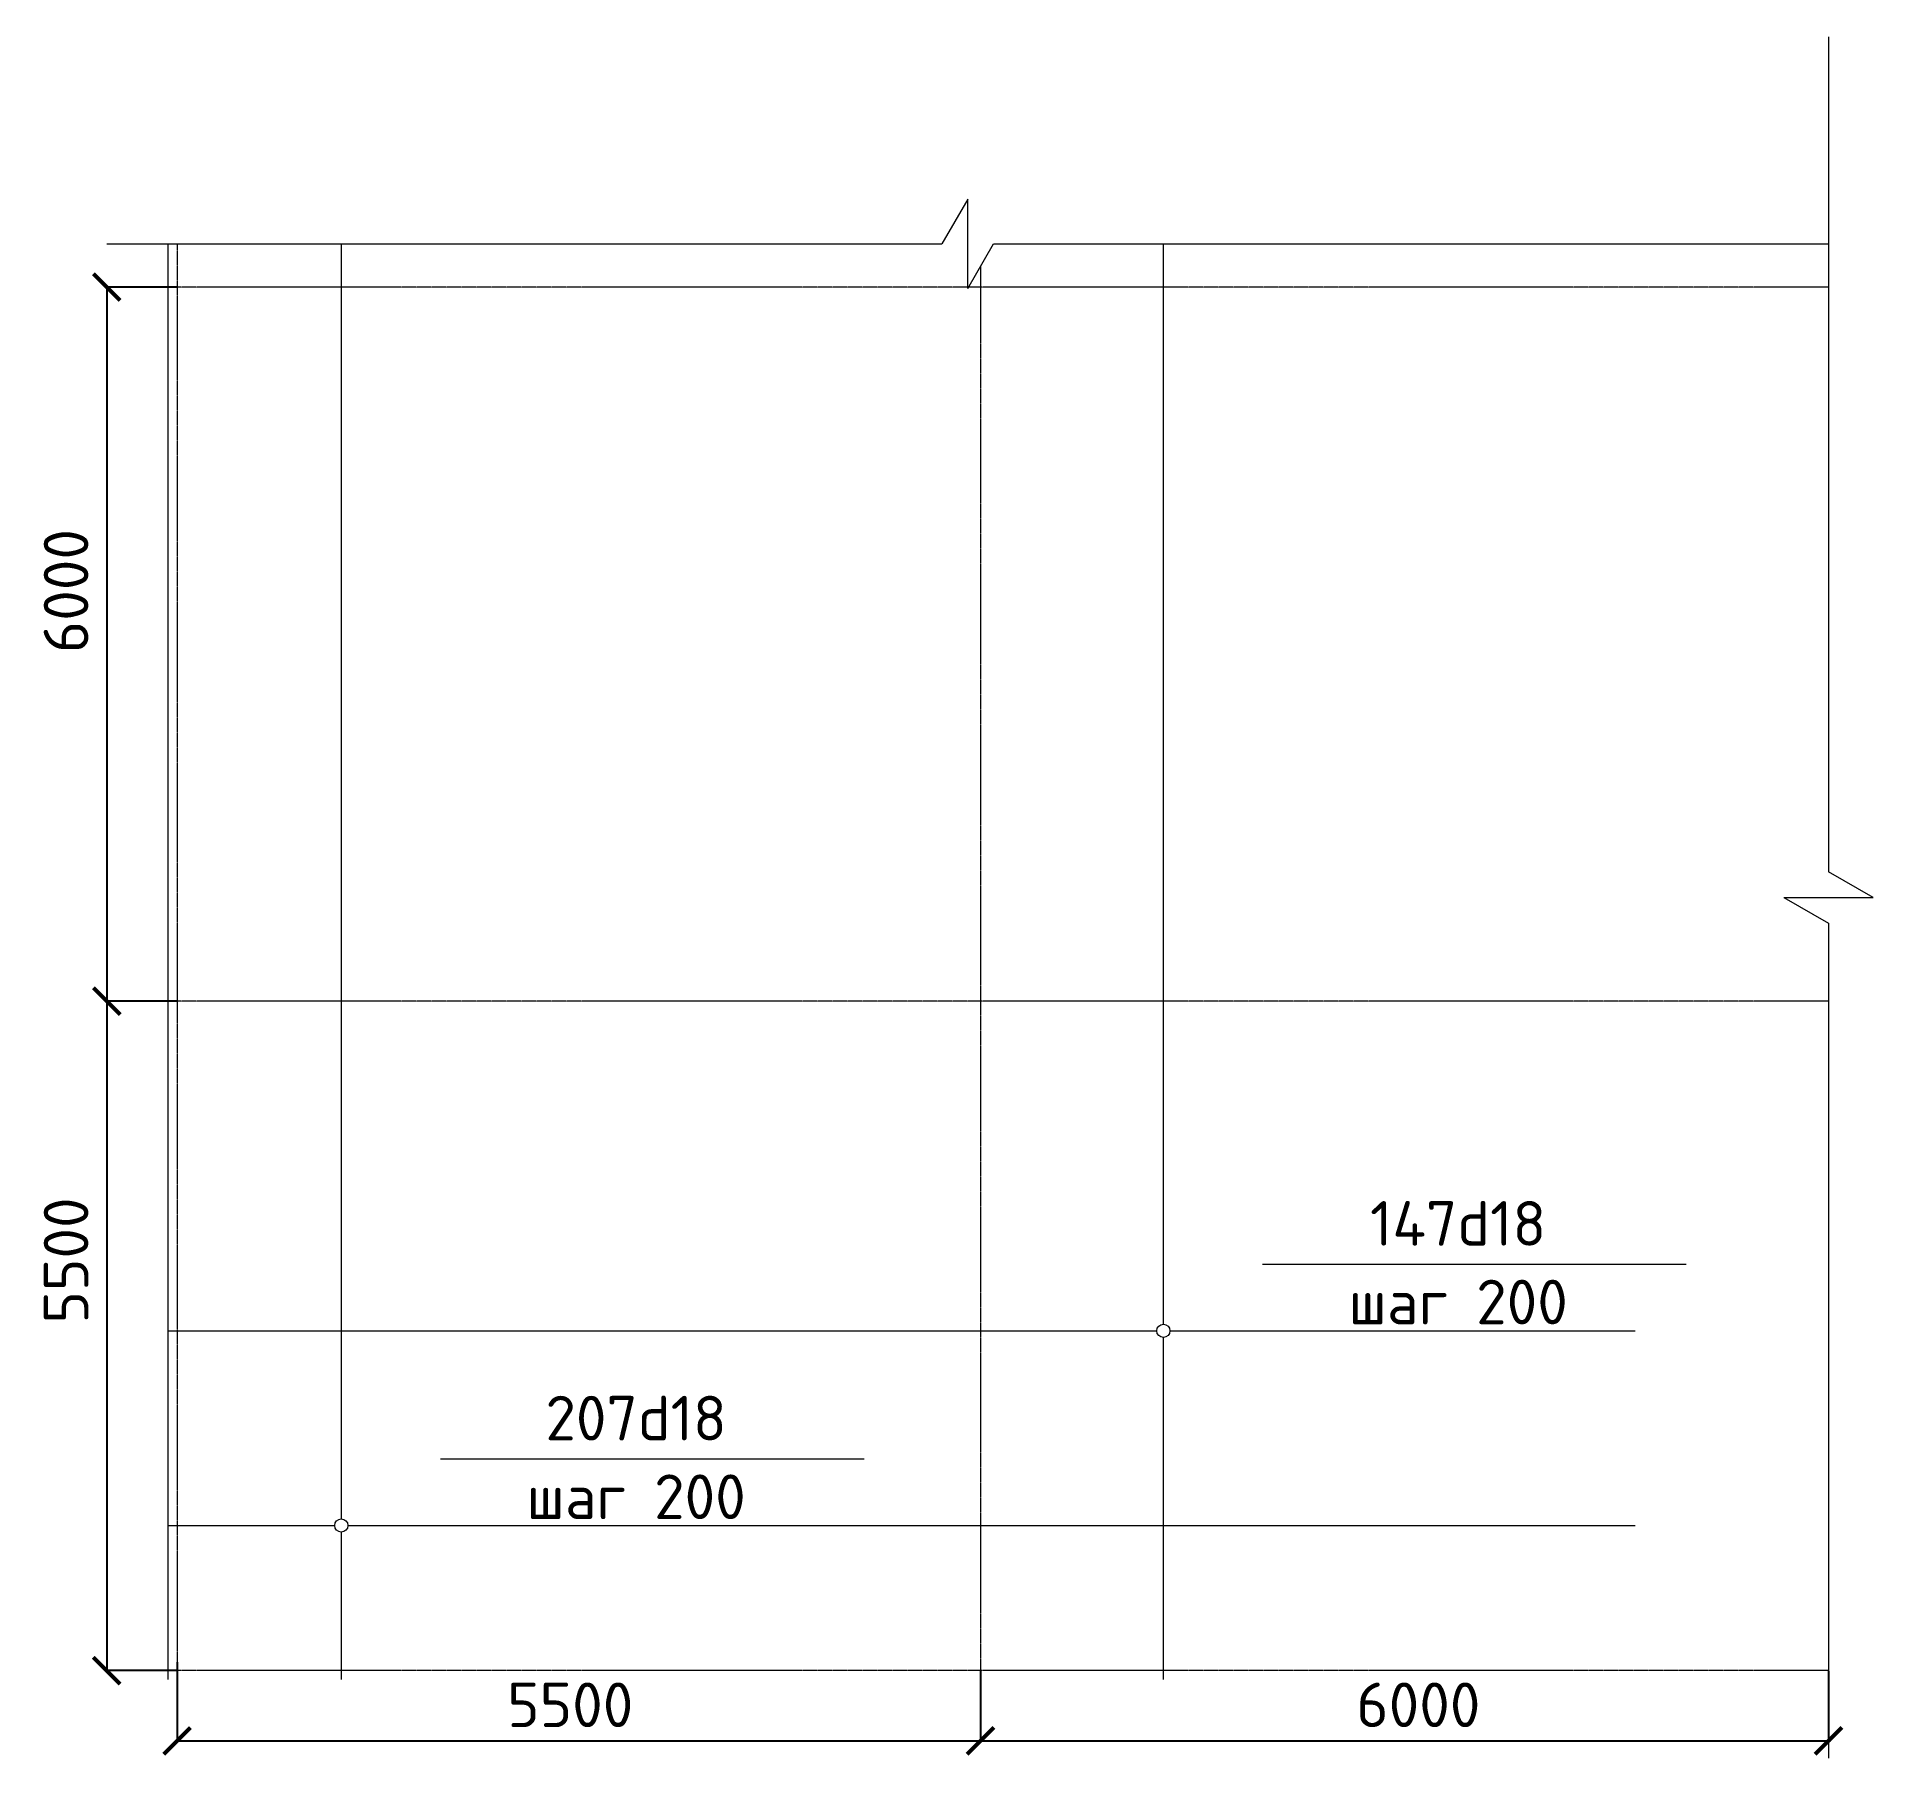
# Model space of a CAD drawing. Header units: millimetres. Extents: x -1960873 to -640355, y 7839719 to 16131025.
# Drawn here: x -744283 to -723712, y 7875702 to 7894989 of the extents above; entities that cross this region are included whole.
import ezdxf

# ---------------------------------------------------------------- set-up
doc = ezdxf.new("R2010")
doc.units = ezdxf.units.MM
doc.linetypes.add('DASHDOT_axis', pattern=[24, 20, -1.5, 1, -1.5])
doc.layers.get('0').update_dxf_attribs({"lineweight": 15})
doc.layers.add('КМ-Размеры', color=2, linetype='Continuous')
doc.styles.add('GOST-2.304_Type-B', font='')
doc.styles.add('ISOCPEUR', font='isocpeur.ttf')
doc.styles.get('GOST-2.304_Type-B').set_extended_font_data('ГОСТ тип А')
doc.dimstyles.new('SPDS', dxfattribs={"dimscale": 100, "dimtxt": 2.5, "dimasz": 2, "dimexe": 1.25, "dimexo": 0.625, "dimtad": 1, "dimdec": 0, "dimrnd": 0.001, "dimtxsty": 'GOST-2.304_Type-B', "dimblk": 'ARCHTICK', "dimcen": 2.5, "dimdle": 2, "dimadec": 0, "dimazin": 2, "dimtfac": 0.75, "dimtdec": 0, "dimtmove": 1, "dimatfit": 3, "dimfxl": 1.25, "dimtolj": 1, "dimarcsym": 0})

msp = doc.modelspace()

# ---------------------------------------------------------------- texts
at = {"transparency": 33554687, "char_height": 500, "width": 8055.818, "attachment_point": 5, "style": 'ISOCPEUR'}
for s, insert in [('\\A1;147d18', (-728361.6, 7881694.7)), ('\\A1;шаг 200', (-728361.6, 7880813.9)), ('\\A1;207d18', (-737569.9, 7879512.9)), ('\\A1;шаг 200', (-737569.9, 7878632.1))]:
    msp.add_mtext(s, dxfattribs=dict(at, insert=insert))

# ---------------------------------------------------------------- blocks, each defined once
blk = doc.blocks.new('_ArchTick')
at = {"color": 0, "linetype": 'ByBlock', "const_width": 0.15}
blk.add_lwpolyline([(-0.5, -0.5), (0.5, 0.5)], dxfattribs=at)
blk = doc.blocks.new('*D210')
at = {"layer": 'Defpoints', "color": 0, "ltscale": 10, "transparency": 16777216}
for p in [(-742712, 7876784), (-733712, 7876684), (-733712, 7875897)]:
    blk.add_point(p, dxfattribs=at)
at = {"layer": 'КМ-Размеры', "color": 0, "lineweight": -2, "ltscale": 10, "transparency": 16777216}
for p, q in [((-742712, 7876778), (-742712, 7875884)), ((-733712, 7876678), (-733712, 7875884))]:
    blk.add_line(p, q, dxfattribs=at)
at = {"layer": 'КМ-Размеры', "color": 0, "linetype": 'ByBlock', "ltscale": 10, "transparency": 16777216}
blk.add_line((-742732, 7875897), (-733692, 7875897), dxfattribs=at)
at = {"layer": 'КМ-Размеры', "color": 0, "ltscale": 10, "transparency": 16777216, "xscale": 300, "yscale": 300, "zscale": 300, "rotation": 180}
blk.add_blockref('_ArchTick', (-742712, 7875897), dxfattribs=at)
at = {"layer": 'КМ-Размеры', "color": 0, "ltscale": 10, "transparency": 16777216, "xscale": 300, "yscale": 300, "zscale": 300}
blk.add_blockref('_ArchTick', (-733712, 7875897), dxfattribs=at)
at = {"layer": 'КМ-Размеры', "color": 0, "lineweight": 15, "ltscale": 10, "transparency": 16777216, "insert": (-738307, 7876301), "char_height": 500, "attachment_point": 5, "style": 'ISOCPEUR'}
blk.add_mtext('\\A1;5500', dxfattribs=at)
blk = doc.blocks.new('*D211')
at = {"layer": 'Defpoints', "color": 0, "ltscale": 10, "transparency": 16777216}
for p in [(-733712, 7876684), (-724212, 7876684), (-724212, 7875897)]:
    blk.add_point(p, dxfattribs=at)
at = {"layer": 'КМ-Размеры', "color": 0, "lineweight": -2, "ltscale": 10, "transparency": 16777216}
for p, q in [((-733712, 7876678), (-733712, 7875884)), ((-724212, 7876678), (-724212, 7875884))]:
    blk.add_line(p, q, dxfattribs=at)
at = {"layer": 'КМ-Размеры', "color": 0, "linetype": 'ByBlock', "ltscale": 10, "transparency": 16777216}
blk.add_line((-733732, 7875897), (-724192, 7875897), dxfattribs=at)
at = {"layer": 'КМ-Размеры', "color": 0, "ltscale": 10, "transparency": 16777216, "xscale": 300, "yscale": 300, "zscale": 300, "rotation": 180}
blk.add_blockref('_ArchTick', (-733712, 7875897), dxfattribs=at)
at = {"layer": 'КМ-Размеры', "color": 0, "ltscale": 10, "transparency": 16777216, "xscale": 300, "yscale": 300, "zscale": 300}
blk.add_blockref('_ArchTick', (-724212, 7875897), dxfattribs=at)
at = {"layer": 'КМ-Размеры', "color": 0, "lineweight": 15, "ltscale": 10, "transparency": 16777216, "insert": (-728807, 7876301), "char_height": 500, "attachment_point": 5, "style": 'ISOCPEUR'}
blk.add_mtext('\\A1;6000', dxfattribs=at)
blk = doc.blocks.new('*D212')
at = {"layer": 'Defpoints', "color": 0, "ltscale": 10, "transparency": 16777216}
for p in [(-742712, 7884184), (-743499, 7876684), (-742712, 7876684)]:
    blk.add_point(p, dxfattribs=at)
at = {"layer": 'КМ-Размеры', "color": 0, "lineweight": -2, "ltscale": 10, "transparency": 16777216}
for p, q in [((-742718, 7884184), (-743511, 7884184)), ((-742718, 7876684), (-743511, 7876684))]:
    blk.add_line(p, q, dxfattribs=at)
at = {"layer": 'КМ-Размеры', "color": 0, "linetype": 'ByBlock', "ltscale": 10, "transparency": 16777216}
blk.add_line((-743499, 7884204), (-743499, 7876664), dxfattribs=at)
at = {"layer": 'КМ-Размеры', "color": 0, "ltscale": 10, "transparency": 16777216, "xscale": 300, "yscale": 300, "zscale": 300}
for p, rotation in [((-743499, 7884184), 90), ((-743499, 7876684), 270)]:
    blk.add_blockref('_ArchTick', p, dxfattribs=dict(at, rotation=rotation))
at = {"layer": 'КМ-Размеры', "color": 0, "lineweight": 15, "ltscale": 10, "transparency": 16777216, "insert": (-743955, 7881279), "char_height": 500, "attachment_point": 5, "rotation": 90, "style": 'ISOCPEUR'}
blk.add_mtext('\\A1;5500', dxfattribs=at)
blk = doc.blocks.new('*D213')
at = {"layer": 'Defpoints', "color": 0, "ltscale": 10, "transparency": 16777216}
for p in [(-742712, 7892184), (-743499, 7884184), (-742712, 7884184)]:
    blk.add_point(p, dxfattribs=at)
at = {"layer": 'КМ-Размеры', "color": 0, "lineweight": -2, "ltscale": 10, "transparency": 16777216}
for p, q in [((-742718, 7892184), (-743511, 7892184)), ((-742718, 7884184), (-743511, 7884184))]:
    blk.add_line(p, q, dxfattribs=at)
at = {"layer": 'КМ-Размеры', "color": 0, "linetype": 'ByBlock', "ltscale": 10, "transparency": 16777216}
blk.add_line((-743499, 7892204), (-743499, 7884164), dxfattribs=at)
at = {"layer": 'КМ-Размеры', "color": 0, "ltscale": 10, "transparency": 16777216, "xscale": 300, "yscale": 300, "zscale": 300}
for p, rotation in [((-743499, 7892184), 90), ((-743499, 7884184), 270)]:
    blk.add_blockref('_ArchTick', p, dxfattribs=dict(at, rotation=rotation))
at = {"layer": 'КМ-Размеры', "color": 0, "lineweight": 15, "ltscale": 10, "transparency": 16777216, "insert": (-743955, 7888779), "char_height": 500, "attachment_point": 5, "rotation": 90, "style": 'ISOCPEUR'}
blk.add_mtext('\\A1;6000', dxfattribs=at)

# ---------------------------------------------------------------- dimensions: what is measured, and where the dimension line sits
at = {"layer": 'КМ-Размеры', "color": 7, "lineweight": 15, "ltscale": 10, "transparency": 33554687}
for base, p1, p2, text, picture, middle in [((-743498.7, 7884183.8), (-742711.5, 7892183.8), (-742711.5, 7884183.8), '6000', '*D213', (-743698.9, 7888778.9)), ((-743498.7, 7876683.8), (-742711.5, 7884183.8), (-742711.5, 7876683.8), '5500', '*D212', (-743698.9, 7881278.9))]:
    dim = msp.add_linear_dim(base=base, p1=p1, p2=p2, angle=270, text=text, dimstyle='SPDS', override={"dimscale": 10, "dimtxt": 50, "dimasz": 30, "dimtxsty": 'ISOCPEUR', "dimblk1": 'ArchTick', "dimblk2": 'ArchTick', "dimsah": 1, "dimlwd": 65535}, dxfattribs=at)
    dim.commit()
    dim.dimension.update_dxf_attribs({"geometry": picture, "text_midpoint": middle, "dimtype": 160})
for base, p1, p2, text, picture, middle in [((-733711.5, 7875896.6), (-742711.5, 7876783.8), (-733711.5, 7876683.8), '5500', '*D210', (-738306.6, 7876044.8)), ((-724211.5, 7875896.6), (-733711.5, 7876683.8), (-724211.5, 7876683.8), '6000', '*D211', (-728806.6, 7876044.8))]:
    dim = msp.add_linear_dim(base=base, p1=p1, p2=p2, text=text, dimstyle='SPDS', override={"dimscale": 10, "dimtxt": 50, "dimasz": 30, "dimtxsty": 'ISOCPEUR', "dimblk1": 'ArchTick', "dimblk2": 'ArchTick', "dimsah": 1, "dimlwd": 65535}, dxfattribs=at)
    dim.commit()
    dim.dimension.update_dxf_attribs({"geometry": picture, "text_midpoint": middle, "dimtype": 160})

# ---------------------------------------------------------------- linework, layer by layer
at = {"transparency": 33554687}
for p, q in [((-733855.1, 7893168), (-734143.8, 7892668)), ((-733855.1, 7892668), (-733855.1, 7893168)), ((-742811.5, 7876583.8), (-742811.5, 7892668)), ((-740872, 7892668), (-740872, 7878383.4)), ((-733855.1, 7892168), (-733855.1, 7892668)), ((-733855.1, 7892168), (-733566.5, 7892668)), ((-723711.5, 7885345.7), (-724211.5, 7885634.4)), ((-724711.5, 7885345.7), (-724211.5, 7885345.7)), ((-724711.5, 7885345.7), (-724211.5, 7885057)), ((-724211.5, 7885345.7), (-723711.5, 7885345.7)), ((-730552.2, 7881237.1), (-725805.8, 7881237.1)), ((-742811.5, 7880491.3), (-731737.6, 7880491.3)), ((-731589.7, 7880491.3), (-726379.6, 7880491.3)), ((-739760.5, 7879055.3), (-735014.2, 7879055.3)), ((-740872, 7878235.6), (-740872, 7876583.8))]:
    msp.add_line(p, q, dxfattribs=at)
for points in [[(-724211.5, 7894989.3), (-724211.5, 7885634.4)], [(-743498.7, 7892668), (-734143.8, 7892668)], [(-733566.5, 7892668), (-724211.5, 7892668)], [(-731663.6, 7880565.2), (-731663.6, 7892668)], [(-724211.5, 7885057), (-724211.5, 7875702.1)], [(-731663.6, 7876583.8), (-731663.6, 7880417.4)], [(-742811.5, 7878309.5), (-740945.9, 7878309.5)], [(-740798.1, 7878309.5), (-726379.6, 7878309.5)]]:
    msp.add_lwpolyline(points, dxfattribs=at)
at = {"linetype": 'DASHDOT_axis', "transparency": 33554687}
for points in [[(-742711.5, 7892668), (-742711.5, 7876683.8)], [(-733710.8, 7892418), (-733711.5, 7876683.8)], [(-724211.5, 7892183.8), (-742711.5, 7892183.8)], [(-724211.5, 7884183.8), (-742711.5, 7884183.8)], [(-724211.5, 7876683.8), (-742711.5, 7876683.8)]]:
    msp.add_lwpolyline(points, dxfattribs=at)
at = {"transparency": 33554687}
for centre in [(-731663.6, 7880491.3), (-740872, 7878309.5)]:
    msp.add_circle(centre, 73.9, dxfattribs=at)

msp.set_redraw_order([(e.dxf.handle, doc.entitydb.next_handle()) for e in msp.query("TEXT MTEXT ATTDEF DIMENSION ARC_DIMENSION")])  # texts and dimensions are drawn at this point

doc.saveas('drawing.dxf')
